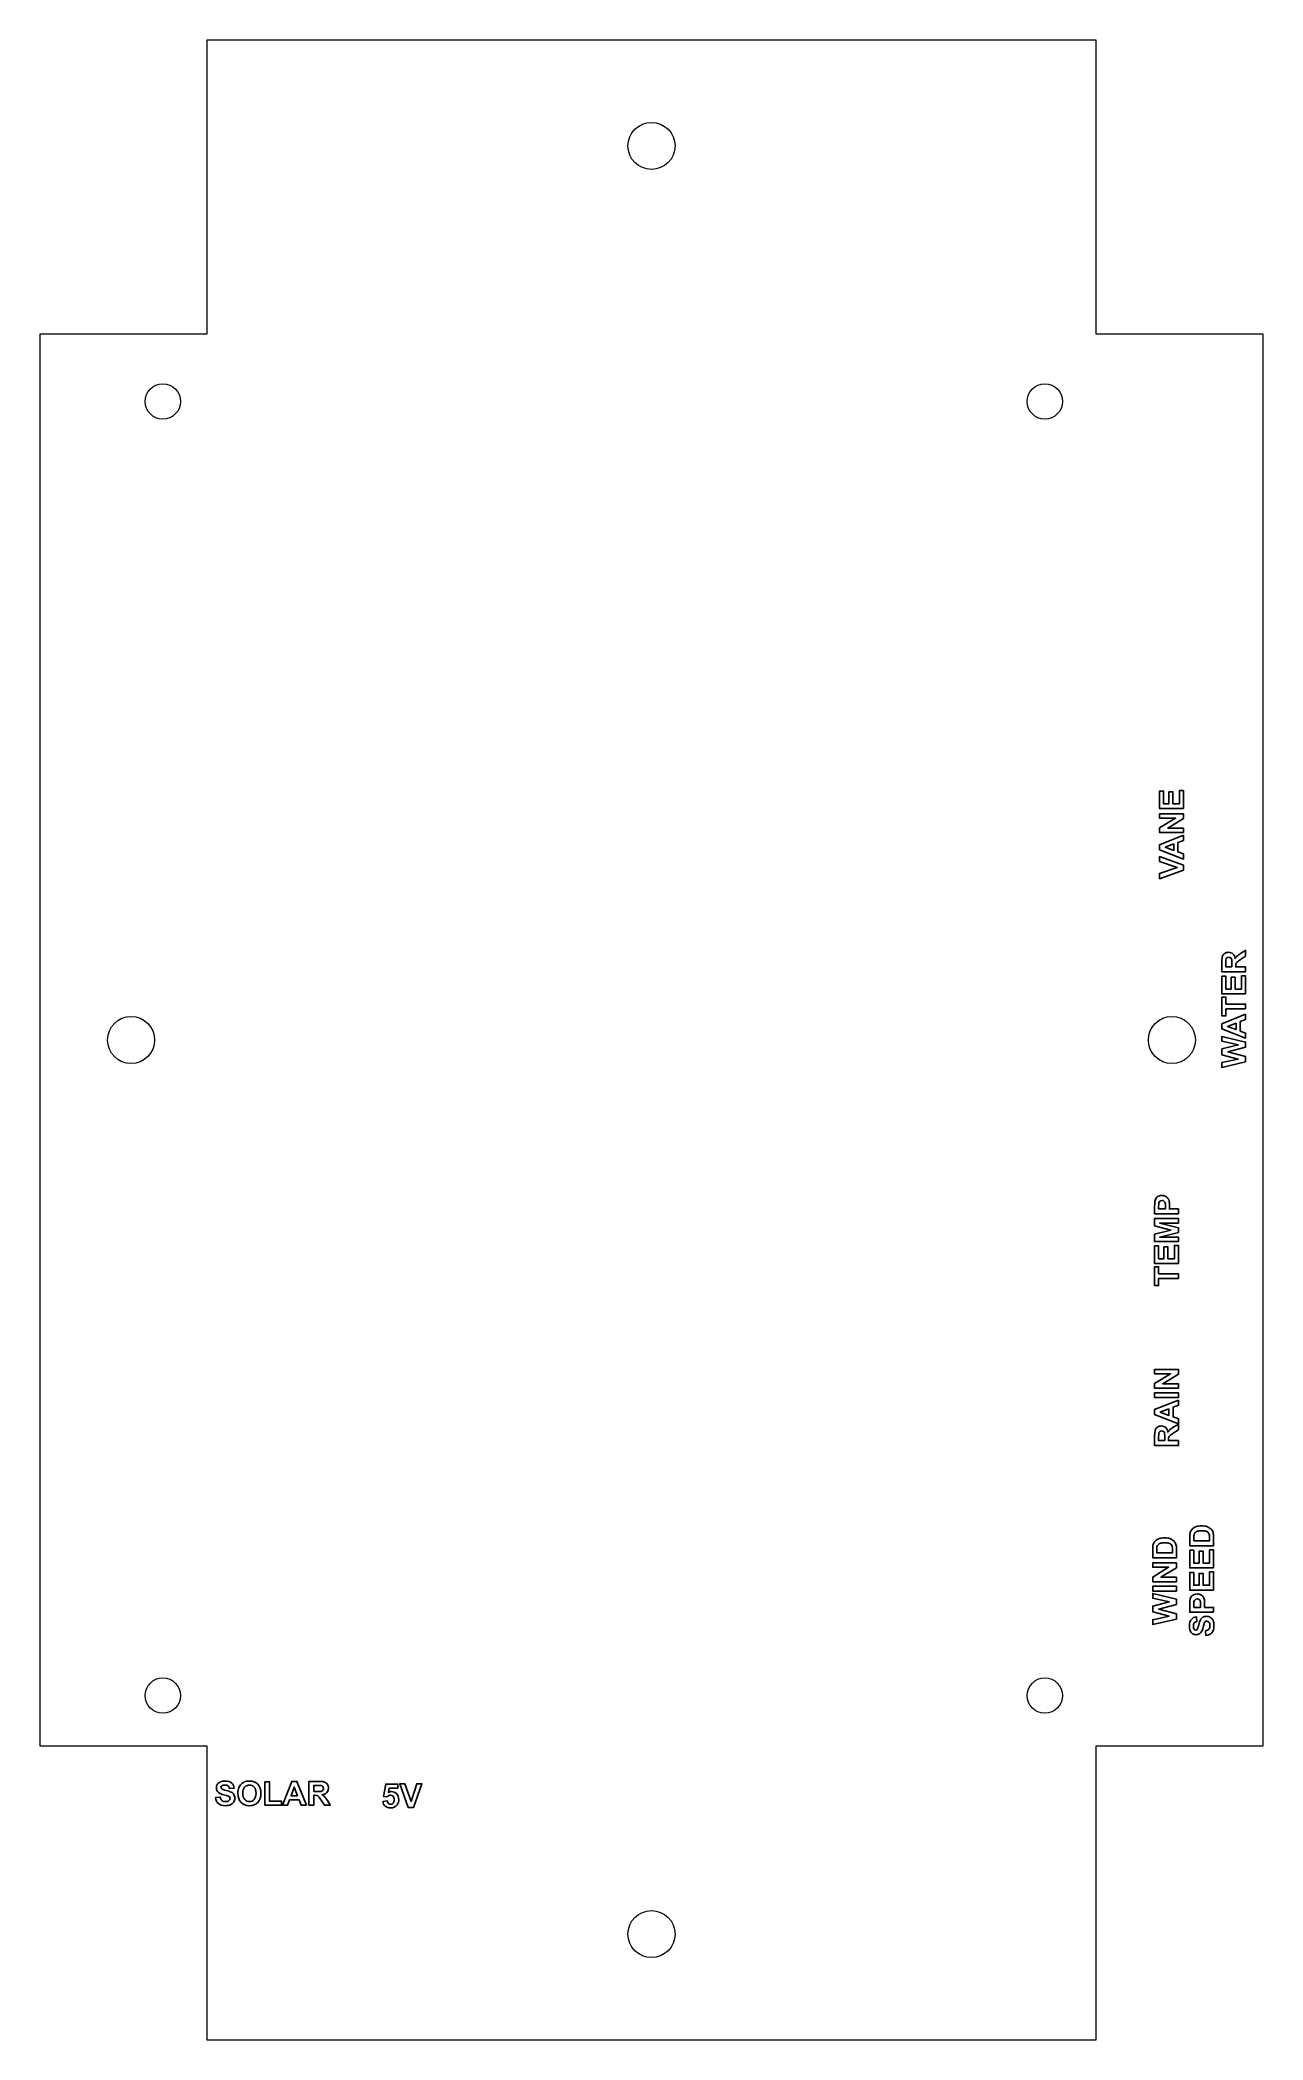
# Model space of a CAD drawing. Header units: millimetres. Extents: x -69 to 35, y -65 to 105.
import ezdxf

# ---------------------------------------------------------------- set-up
doc = ezdxf.new("R2010")
doc.units = ezdxf.units.MM
doc.header["$MEASUREMENT"] = 0
doc.layers.add('Layer 1', color=7, linetype='Continuous')

msp = doc.modelspace()

# ---------------------------------------------------------------- linework, layer by layer
at = {"layer": 'Layer 1', "color": 250, "lineweight": 20}
for centre, major_axis in [((-17.438, 96.4983), (0, 2)), ((-58.992, 74.7734), (0, 1.5)), ((16.0081, 74.7734), (0, 1.5)), ((-61.6881, 20.4983), (0, 2)), ((26.8119, 20.4983), (0, 2)), ((-58.992, -35.2268), (0, 1.5)), ((16.0081, -35.2268), (0, 1.5)), ((-17.438, -55.5017), (0, 2))]:
    msp.add_ellipse(centre, major_axis=major_axis, ratio=1, dxfattribs=at)
msp.add_open_spline([(20.3802, 80.4983), (20.3802, 80.4983), (34.562, 80.4983), (34.562, 80.4983), (34.562, 80.4983), (34.562, 80.4983), (34.562, -39.5017), (34.562, -39.5017), (34.562, -39.5017), (34.562, -39.5017), (20.3802, -39.5017), (20.3802, -39.5017), (20.3802, -39.5017), (20.3802, -39.5017), (20.3802, -64.5017), (20.3802, -64.5017), (20.3802, -64.5017), (20.3802, -64.5017), (-55.2562, -64.5017), (-55.2562, -64.5017), (-55.2562, -64.5017), (-55.2562, -64.5017), (-55.2562, -39.5017), (-55.2562, -39.5017), (-55.2562, -39.5017), (-55.2562, -39.5017), (-69.438, -39.5017), (-69.438, -39.5017), (-69.438, -39.5017), (-69.438, -39.5017), (-69.438, 80.4983), (-69.438, 80.4983), (-69.438, 80.4983), (-69.438, 80.4983), (-55.2562, 80.4983), (-55.2562, 80.4983), (-55.2562, 80.4983), (-55.2562, 80.4983), (-55.2562, 105.4983), (-55.2562, 105.4983), (-55.2562, 105.4983), (-55.2562, 105.4983), (20.3802, 105.4983), (20.3802, 105.4983), (20.3802, 105.4983), (20.3802, 105.4983), (20.3802, 80.4983), (20.3802, 80.4983)], degree=3, knots=[0, 0, 0, 0, 0.07692308, 0.07692308, 0.07692308, 0.07692308, 0.15384615, 0.15384615, 0.15384615, 0.15384615, 0.23076923, 0.23076923, 0.23076923, 0.23076923, 0.30769231, 0.30769231, 0.30769231, 0.30769231, 0.38461538, 0.38461538, 0.38461538, 0.38461538, 0.46153846, 0.46153846, 0.46153846, 0.46153846, 0.53846154, 0.53846154, 0.53846154, 0.53846154, 0.61538462, 0.61538462, 0.61538462, 0.61538462, 0.69230769, 0.69230769, 0.69230769, 0.69230769, 0.76923077, 0.76923077, 0.76923077, 0.76923077, 0.84615385, 0.84615385, 0.84615385, 0.84615385, 1, 1, 1, 1], dxfattribs=at)
at = {"layer": 'Layer 1', "color": 250}
for points, knots in [([(27.7912, 40.1642), (27.7912, 40.1642), (25.7705, 40.1642), (25.7705, 40.1642), (25.7705, 40.1642), (25.7705, 40.1642), (25.7705, 41.66), (25.7705, 41.66), (25.7705, 41.66), (25.7705, 41.66), (26.112, 41.66), (26.112, 41.66), (26.112, 41.66), (26.112, 41.66), (26.112, 40.5734), (26.112, 40.5734), (26.112, 40.5734), (26.112, 40.5734), (26.5607, 40.5734), (26.5607, 40.5734), (26.5607, 40.5734), (26.5607, 40.5734), (26.5607, 41.5838), (26.5607, 41.5838), (26.5607, 41.5838), (26.5607, 41.5838), (26.9022, 41.5838), (26.9022, 41.5838), (26.9022, 41.5838), (26.9022, 41.5838), (26.9022, 40.5734), (26.9022, 40.5734), (26.9022, 40.5734), (26.9022, 40.5734), (27.4497, 40.5734), (27.4497, 40.5734), (27.4497, 40.5734), (27.4497, 40.5734), (27.4497, 41.6995), (27.4497, 41.6995), (27.4497, 41.6995), (27.4497, 41.6995), (27.7912, 41.6995), (27.7912, 41.6995), (27.7912, 41.6995), (27.7912, 41.6995), (27.7912, 40.1642), (27.7912, 40.1642)], [0, 0, 0, 0, 0.07692308, 0.07692308, 0.07692308, 0.07692308, 0.15384615, 0.15384615, 0.15384615, 0.15384615, 0.23076923, 0.23076923, 0.23076923, 0.23076923, 0.30769231, 0.30769231, 0.30769231, 0.30769231, 0.38461538, 0.38461538, 0.38461538, 0.38461538, 0.46153846, 0.46153846, 0.46153846, 0.46153846, 0.53846154, 0.53846154, 0.53846154, 0.53846154, 0.61538462, 0.61538462, 0.61538462, 0.61538462, 0.69230769, 0.69230769, 0.69230769, 0.69230769, 0.76923077, 0.76923077, 0.76923077, 0.76923077, 0.84615385, 0.84615385, 0.84615385, 0.84615385, 1, 1, 1, 1]), ([(27.7912, 38.1261), (27.7912, 38.1261), (25.7705, 38.1261), (25.7705, 38.1261), (25.7705, 38.1261), (25.7705, 38.1261), (25.7705, 38.5222), (25.7705, 38.5222), (25.7705, 38.5222), (25.7705, 38.5222), (27.1247, 39.3538), (27.1247, 39.3538), (27.1247, 39.3538), (27.1247, 39.3538), (25.7705, 39.3538), (25.7705, 39.3538), (25.7705, 39.3538), (25.7705, 39.3538), (25.7705, 39.732), (25.7705, 39.732), (25.7705, 39.732), (25.7705, 39.732), (27.7912, 39.732), (27.7912, 39.732), (27.7912, 39.732), (27.7912, 39.732), (27.7912, 39.3232), (27.7912, 39.3232), (27.7912, 39.3232), (27.7912, 39.3232), (26.4629, 38.5043), (26.4629, 38.5043), (26.4629, 38.5043), (26.4629, 38.5043), (27.7912, 38.5043), (27.7912, 38.5043), (27.7912, 38.5043), (27.7912, 38.5043), (27.7912, 38.1261), (27.7912, 38.1261)], [0, 0, 0, 0, 0.09090909, 0.09090909, 0.09090909, 0.09090909, 0.18181818, 0.18181818, 0.18181818, 0.18181818, 0.27272727, 0.27272727, 0.27272727, 0.27272727, 0.36363636, 0.36363636, 0.36363636, 0.36363636, 0.45454545, 0.45454545, 0.45454545, 0.45454545, 0.54545455, 0.54545455, 0.54545455, 0.54545455, 0.63636364, 0.63636364, 0.63636364, 0.63636364, 0.72727273, 0.72727273, 0.72727273, 0.72727273, 0.81818182, 0.81818182, 0.81818182, 0.81818182, 1, 1, 1, 1]), ([(27.7912, 37.9083), (27.7912, 37.9083), (27.7912, 37.4676), (27.7912, 37.4676), (27.7912, 37.4676), (27.7912, 37.4676), (27.3312, 37.2931), (27.3312, 37.2931), (27.3312, 37.2931), (27.3312, 37.2931), (27.3312, 36.4827), (27.3312, 36.4827), (27.3312, 36.4827), (27.3312, 36.4827), (27.7912, 36.3147), (27.7912, 36.3147), (27.7912, 36.3147), (27.7912, 36.3147), (27.7912, 35.882), (27.7912, 35.882), (27.7912, 35.882), (27.7912, 35.882), (25.7705, 36.6666), (25.7705, 36.6666), (25.7705, 36.6666), (25.7705, 36.6666), (25.7705, 37.0988), (25.7705, 37.0988), (25.7705, 37.0988), (25.7705, 37.0988), (27.7912, 37.9083), (27.7912, 37.9083)], [0, 0, 0, 0, 0.11111111, 0.11111111, 0.11111111, 0.11111111, 0.22222222, 0.22222222, 0.22222222, 0.22222222, 0.33333333, 0.33333333, 0.33333333, 0.33333333, 0.44444444, 0.44444444, 0.44444444, 0.44444444, 0.55555556, 0.55555556, 0.55555556, 0.55555556, 0.66666667, 0.66666667, 0.66666667, 0.66666667, 0.77777778, 0.77777778, 0.77777778, 0.77777778, 1, 1, 1, 1]), ([(27.7912, 34.9319), (27.7912, 34.9319), (25.7705, 34.2089), (25.7705, 34.2089), (25.7705, 34.2089), (25.7705, 34.2089), (25.7705, 34.651), (25.7705, 34.651), (25.7705, 34.651), (25.7705, 34.651), (27.2663, 35.1642), (27.2663, 35.1642), (27.2663, 35.1642), (27.2663, 35.1642), (25.7705, 35.6567), (25.7705, 35.6567), (25.7705, 35.6567), (25.7705, 35.6567), (25.7705, 36.0913), (25.7705, 36.0913), (25.7705, 36.0913), (25.7705, 36.0913), (27.7912, 35.3726), (27.7912, 35.3726), (27.7912, 35.3726), (27.7912, 35.3726), (27.7912, 34.9319), (27.7912, 34.9319)], [0, 0, 0, 0, 0.125, 0.125, 0.125, 0.125, 0.25, 0.25, 0.25, 0.25, 0.375, 0.375, 0.375, 0.375, 0.5, 0.5, 0.5, 0.5, 0.625, 0.625, 0.625, 0.625, 0.75, 0.75, 0.75, 0.75, 1, 1, 1, 1]), ([(26.9897, 37.1605), (26.9897, 37.1605), (26.2418, 36.8796), (26.2418, 36.8796), (26.2418, 36.8796), (26.2418, 36.8796), (26.9897, 36.6068), (26.9897, 36.6068), (26.9897, 36.6068), (26.9897, 36.6068), (26.9897, 37.1605), (26.9897, 37.1605)], [0, 0, 0, 0, 0.25, 0.25, 0.25, 0.25, 0.5, 0.5, 0.5, 0.5, 1, 1, 1, 1]), ([(33.0828, 26.2991), (33.0828, 26.2991), (31.0621, 26.2991), (31.0621, 26.2991), (31.0621, 26.2991), (31.0621, 26.2991), (31.0621, 27.1585), (31.0621, 27.1585), (31.0621, 27.1585), (31.0621, 27.3744), (31.0804, 27.5315), (31.1167, 27.6293), (31.1167, 27.6293), (31.1529, 27.7276), (31.2173, 27.8057), (31.31, 27.8645), (31.31, 27.8645), (31.4031, 27.9233), (31.509, 27.9529), (31.6284, 27.9529), (31.6284, 27.9529), (31.7804, 27.9529), (31.9055, 27.9087), (32.0042, 27.8198), (32.0042, 27.8198), (32.103, 27.7309), (32.1651, 27.5983), (32.191, 27.4214), (32.191, 27.4214), (32.2423, 27.5094), (32.2987, 27.5818), (32.3603, 27.6387), (32.3603, 27.6387), (32.4219, 27.6961), (32.5315, 27.7732), (32.6886, 27.8701), (32.6886, 27.8701), (32.6886, 27.8701), (33.0828, 28.1166), (33.0828, 28.1166), (33.0828, 28.1166), (33.0828, 28.1166), (33.0828, 27.6288), (33.0828, 27.6288), (33.0828, 27.6288), (33.0828, 27.6288), (32.6416, 27.3363), (32.6416, 27.3363), (32.6416, 27.3363), (32.485, 27.2314), (32.3862, 27.1594), (32.3457, 27.1204), (32.3457, 27.1204), (32.3048, 27.0818), (32.2766, 27.0409), (32.2615, 26.9976), (32.2615, 26.9976), (32.2465, 26.9539), (32.239, 26.8852), (32.239, 26.7911), (32.239, 26.7911), (32.239, 26.7911), (32.239, 26.7083), (32.239, 26.7083), (32.239, 26.7083), (32.239, 26.7083), (33.0828, 26.7083), (33.0828, 26.7083), (33.0828, 26.7083), (33.0828, 26.7083), (33.0828, 26.2991), (33.0828, 26.2991)], [0, 0, 0, 0, 0.05263158, 0.05263158, 0.05263158, 0.05263158, 0.10526316, 0.10526316, 0.10526316, 0.10526316, 0.15789474, 0.15789474, 0.15789474, 0.15789474, 0.21052632, 0.21052632, 0.21052632, 0.21052632, 0.26315789, 0.26315789, 0.26315789, 0.26315789, 0.31578947, 0.31578947, 0.31578947, 0.31578947, 0.36842105, 0.36842105, 0.36842105, 0.36842105, 0.42105263, 0.42105263, 0.42105263, 0.42105263, 0.47368421, 0.47368421, 0.47368421, 0.47368421, 0.52631579, 0.52631579, 0.52631579, 0.52631579, 0.57894737, 0.57894737, 0.57894737, 0.57894737, 0.63157895, 0.63157895, 0.63157895, 0.63157895, 0.68421053, 0.68421053, 0.68421053, 0.68421053, 0.73684211, 0.73684211, 0.73684211, 0.73684211, 0.78947368, 0.78947368, 0.78947368, 0.78947368, 0.84210526, 0.84210526, 0.84210526, 0.84210526, 0.89473684, 0.89473684, 0.89473684, 0.89473684, 1, 1, 1, 1]), ([(31.9172, 26.7083), (31.9172, 26.7083), (31.9172, 27.0103), (31.9172, 27.0103), (31.9172, 27.0103), (31.9172, 27.206), (31.9088, 27.3278), (31.8923, 27.3767), (31.8923, 27.3767), (31.8758, 27.4252), (31.8471, 27.4637), (31.8067, 27.491), (31.8067, 27.491), (31.7662, 27.5188), (31.7154, 27.5324), (31.6548, 27.5324), (31.6548, 27.5324), (31.5866, 27.5324), (31.532, 27.5141), (31.4897, 27.4779), (31.4897, 27.4779), (31.4478, 27.4416), (31.4215, 27.3904), (31.4106, 27.3245), (31.4106, 27.3245), (31.4059, 27.2911), (31.4036, 27.1919), (31.4036, 27.0268), (31.4036, 27.0268), (31.4036, 27.0268), (31.4036, 26.7083), (31.4036, 26.7083), (31.4036, 26.7083), (31.4036, 26.7083), (31.9172, 26.7083), (31.9172, 26.7083)], [0, 0, 0, 0, 0.1, 0.1, 0.1, 0.1, 0.2, 0.2, 0.2, 0.2, 0.3, 0.3, 0.3, 0.3, 0.4, 0.4, 0.4, 0.4, 0.5, 0.5, 0.5, 0.5, 0.6, 0.6, 0.6, 0.6, 0.7, 0.7, 0.7, 0.7, 0.8, 0.8, 0.8, 0.8, 1, 1, 1, 1]), ([(33.0828, 24.4167), (33.0828, 24.4167), (31.0621, 24.4167), (31.0621, 24.4167), (31.0621, 24.4167), (31.0621, 24.4167), (31.0621, 25.9125), (31.0621, 25.9125), (31.0621, 25.9125), (31.0621, 25.9125), (31.4036, 25.9125), (31.4036, 25.9125), (31.4036, 25.9125), (31.4036, 25.9125), (31.4036, 24.8259), (31.4036, 24.8259), (31.4036, 24.8259), (31.4036, 24.8259), (31.8523, 24.8259), (31.8523, 24.8259), (31.8523, 24.8259), (31.8523, 24.8259), (31.8523, 25.8363), (31.8523, 25.8363), (31.8523, 25.8363), (31.8523, 25.8363), (32.1938, 25.8363), (32.1938, 25.8363), (32.1938, 25.8363), (32.1938, 25.8363), (32.1938, 24.8259), (32.1938, 24.8259), (32.1938, 24.8259), (32.1938, 24.8259), (32.7413, 24.8259), (32.7413, 24.8259), (32.7413, 24.8259), (32.7413, 24.8259), (32.7413, 25.952), (32.7413, 25.952), (32.7413, 25.952), (32.7413, 25.952), (33.0828, 25.952), (33.0828, 25.952), (33.0828, 25.952), (33.0828, 25.952), (33.0828, 24.4167), (33.0828, 24.4167)], [0, 0, 0, 0, 0.07692308, 0.07692308, 0.07692308, 0.07692308, 0.15384615, 0.15384615, 0.15384615, 0.15384615, 0.23076923, 0.23076923, 0.23076923, 0.23076923, 0.30769231, 0.30769231, 0.30769231, 0.30769231, 0.38461538, 0.38461538, 0.38461538, 0.38461538, 0.46153846, 0.46153846, 0.46153846, 0.46153846, 0.53846154, 0.53846154, 0.53846154, 0.53846154, 0.61538462, 0.61538462, 0.61538462, 0.61538462, 0.69230769, 0.69230769, 0.69230769, 0.69230769, 0.76923077, 0.76923077, 0.76923077, 0.76923077, 0.84615385, 0.84615385, 0.84615385, 0.84615385, 1, 1, 1, 1]), ([(33.0828, 23.1472), (33.0828, 23.1472), (31.4036, 23.1472), (31.4036, 23.1472), (31.4036, 23.1472), (31.4036, 23.1472), (31.4036, 22.5489), (31.4036, 22.5489), (31.4036, 22.5489), (31.4036, 22.5489), (31.0621, 22.5489), (31.0621, 22.5489), (31.0621, 22.5489), (31.0621, 22.5489), (31.0621, 24.1519), (31.0621, 24.1519), (31.0621, 24.1519), (31.0621, 24.1519), (31.4036, 24.1519), (31.4036, 24.1519), (31.4036, 24.1519), (31.4036, 24.1519), (31.4036, 23.5564), (31.4036, 23.5564), (31.4036, 23.5564), (31.4036, 23.5564), (33.0828, 23.5564), (33.0828, 23.5564), (33.0828, 23.5564), (33.0828, 23.5564), (33.0828, 23.1472), (33.0828, 23.1472)], [0, 0, 0, 0, 0.11111111, 0.11111111, 0.11111111, 0.11111111, 0.22222222, 0.22222222, 0.22222222, 0.22222222, 0.33333333, 0.33333333, 0.33333333, 0.33333333, 0.44444444, 0.44444444, 0.44444444, 0.44444444, 0.55555556, 0.55555556, 0.55555556, 0.55555556, 0.66666667, 0.66666667, 0.66666667, 0.66666667, 0.77777778, 0.77777778, 0.77777778, 0.77777778, 1, 1, 1, 1]), ([(33.0828, 22.6843), (33.0828, 22.6843), (33.0828, 22.2436), (33.0828, 22.2436), (33.0828, 22.2436), (33.0828, 22.2436), (32.6228, 22.0691), (32.6228, 22.0691), (32.6228, 22.0691), (32.6228, 22.0691), (32.6228, 21.2587), (32.6228, 21.2587), (32.6228, 21.2587), (32.6228, 21.2587), (33.0828, 21.0907), (33.0828, 21.0907), (33.0828, 21.0907), (33.0828, 21.0907), (33.0828, 20.658), (33.0828, 20.658), (33.0828, 20.658), (33.0828, 20.658), (31.0621, 21.4426), (31.0621, 21.4426), (31.0621, 21.4426), (31.0621, 21.4426), (31.0621, 21.8748), (31.0621, 21.8748), (31.0621, 21.8748), (31.0621, 21.8748), (33.0828, 22.6843), (33.0828, 22.6843)], [0, 0, 0, 0, 0.11111111, 0.11111111, 0.11111111, 0.11111111, 0.22222222, 0.22222222, 0.22222222, 0.22222222, 0.33333333, 0.33333333, 0.33333333, 0.33333333, 0.44444444, 0.44444444, 0.44444444, 0.44444444, 0.55555556, 0.55555556, 0.55555556, 0.55555556, 0.66666667, 0.66666667, 0.66666667, 0.66666667, 0.77777778, 0.77777778, 0.77777778, 0.77777778, 1, 1, 1, 1]), ([(33.0828, 18.6335), (33.0828, 18.6335), (31.0621, 18.1585), (31.0621, 18.1585), (31.0621, 18.1585), (31.0621, 18.1585), (31.0621, 18.579), (31.0621, 18.579), (31.0621, 18.579), (31.0621, 18.579), (32.4502, 18.8795), (32.4502, 18.8795), (32.4502, 18.8795), (32.4502, 18.8795), (31.0621, 19.2483), (31.0621, 19.2483), (31.0621, 19.2483), (31.0621, 19.2483), (31.0621, 19.7347), (31.0621, 19.7347), (31.0621, 19.7347), (31.0621, 19.7347), (32.4737, 20.0874), (32.4737, 20.0874), (32.4737, 20.0874), (32.4737, 20.0874), (31.0621, 20.3951), (31.0621, 20.3951), (31.0621, 20.3951), (31.0621, 20.3951), (31.0621, 20.8057), (31.0621, 20.8057), (31.0621, 20.8057), (31.0621, 20.8057), (33.0828, 20.3189), (33.0828, 20.3189), (33.0828, 20.3189), (33.0828, 20.3189), (33.0828, 19.8819), (33.0828, 19.8819), (33.0828, 19.8819), (33.0828, 19.8819), (31.572, 19.4835), (31.572, 19.4835), (31.572, 19.4835), (31.572, 19.4835), (33.0828, 19.0823), (33.0828, 19.0823), (33.0828, 19.0823), (33.0828, 19.0823), (33.0828, 18.6335), (33.0828, 18.6335)], [0, 0, 0, 0, 0.07142857, 0.07142857, 0.07142857, 0.07142857, 0.14285714, 0.14285714, 0.14285714, 0.14285714, 0.21428571, 0.21428571, 0.21428571, 0.21428571, 0.28571429, 0.28571429, 0.28571429, 0.28571429, 0.35714286, 0.35714286, 0.35714286, 0.35714286, 0.42857143, 0.42857143, 0.42857143, 0.42857143, 0.5, 0.5, 0.5, 0.5, 0.57142857, 0.57142857, 0.57142857, 0.57142857, 0.64285714, 0.64285714, 0.64285714, 0.64285714, 0.71428571, 0.71428571, 0.71428571, 0.71428571, 0.78571429, 0.78571429, 0.78571429, 0.78571429, 0.85714286, 0.85714286, 0.85714286, 0.85714286, 1, 1, 1, 1]), ([(32.2813, 21.9365), (32.2813, 21.9365), (31.5334, 21.6556), (31.5334, 21.6556), (31.5334, 21.6556), (31.5334, 21.6556), (32.2813, 21.3828), (32.2813, 21.3828), (32.2813, 21.3828), (32.2813, 21.3828), (32.2813, 21.9365), (32.2813, 21.9365)], [0, 0, 0, 0, 0.25, 0.25, 0.25, 0.25, 0.5, 0.5, 0.5, 0.5, 1, 1, 1, 1]), ([(27.3678, 5.7297), (27.3678, 5.7297), (25.3471, 5.7297), (25.3471, 5.7297), (25.3471, 5.7297), (25.3471, 5.7297), (25.3471, 6.384), (25.3471, 6.384), (25.3471, 6.384), (25.3471, 6.6319), (25.3575, 6.7932), (25.3772, 6.8685), (25.3772, 6.8685), (25.4078, 6.9842), (25.4736, 7.0811), (25.5752, 7.1592), (25.5752, 7.1592), (25.6768, 7.2372), (25.8081, 7.2763), (25.9689, 7.2763), (25.9689, 7.2763), (26.0931, 7.2763), (26.1971, 7.2537), (26.2817, 7.209), (26.2817, 7.209), (26.3664, 7.1639), (26.4327, 7.107), (26.4812, 7.0378), (26.4812, 7.0378), (26.5291, 6.9687), (26.5611, 6.8981), (26.5766, 6.8266), (26.5766, 6.8266), (26.5959, 6.7292), (26.6058, 6.5886), (26.6058, 6.4042), (26.6058, 6.4042), (26.6058, 6.4042), (26.6058, 6.1389), (26.6058, 6.1389), (26.6058, 6.1389), (26.6058, 6.1389), (27.3678, 6.1389), (27.3678, 6.1389), (27.3678, 6.1389), (27.3678, 6.1389), (27.3678, 5.7297), (27.3678, 5.7297)], [0, 0, 0, 0, 0.07692308, 0.07692308, 0.07692308, 0.07692308, 0.15384615, 0.15384615, 0.15384615, 0.15384615, 0.23076923, 0.23076923, 0.23076923, 0.23076923, 0.30769231, 0.30769231, 0.30769231, 0.30769231, 0.38461538, 0.38461538, 0.38461538, 0.38461538, 0.46153846, 0.46153846, 0.46153846, 0.46153846, 0.53846154, 0.53846154, 0.53846154, 0.53846154, 0.61538462, 0.61538462, 0.61538462, 0.61538462, 0.69230769, 0.69230769, 0.69230769, 0.69230769, 0.76923077, 0.76923077, 0.76923077, 0.76923077, 0.84615385, 0.84615385, 0.84615385, 0.84615385, 1, 1, 1, 1]), ([(25.6886, 6.1389), (25.6886, 6.1389), (26.2643, 6.1389), (26.2643, 6.1389), (26.2643, 6.1389), (26.2643, 6.1389), (26.2643, 6.3614), (26.2643, 6.3614), (26.2643, 6.3614), (26.2643, 6.5218), (26.2535, 6.6286), (26.2323, 6.6827), (26.2323, 6.6827), (26.2112, 6.7368), (26.1782, 6.7791), (26.1326, 6.8097), (26.1326, 6.8097), (26.0875, 6.8403), (26.0353, 6.8558), (25.975, 6.8558), (25.975, 6.8558), (25.9012, 6.8558), (25.8405, 6.8341), (25.7925, 6.7913), (25.7925, 6.7913), (25.7446, 6.7481), (25.7145, 6.694), (25.7022, 6.6277), (25.7022, 6.6277), (25.6933, 6.5792), (25.6886, 6.4818), (25.6886, 6.3351), (25.6886, 6.3351), (25.6886, 6.3351), (25.6886, 6.1389), (25.6886, 6.1389)], [0, 0, 0, 0, 0.1, 0.1, 0.1, 0.1, 0.2, 0.2, 0.2, 0.2, 0.3, 0.3, 0.3, 0.3, 0.4, 0.4, 0.4, 0.4, 0.5, 0.5, 0.5, 0.5, 0.6, 0.6, 0.6, 0.6, 0.7, 0.7, 0.7, 0.7, 0.8, 0.8, 0.8, 0.8, 1, 1, 1, 1]), ([(27.3678, 3.3732), (27.3678, 3.3732), (25.3471, 3.3732), (25.3471, 3.3732), (25.3471, 3.3732), (25.3471, 3.3732), (25.3471, 3.9861), (25.3471, 3.9861), (25.3471, 3.9861), (25.3471, 3.9861), (26.7253, 4.3482), (26.7253, 4.3482), (26.7253, 4.3482), (26.7253, 4.3482), (25.3471, 4.7062), (25.3471, 4.7062), (25.3471, 4.7062), (25.3471, 4.7062), (25.3471, 5.3205), (25.3471, 5.3205), (25.3471, 5.3205), (25.3471, 5.3205), (27.3678, 5.3205), (27.3678, 5.3205), (27.3678, 5.3205), (27.3678, 5.3205), (27.3678, 4.9423), (27.3678, 4.9423), (27.3678, 4.9423), (27.3678, 4.9423), (25.777, 4.9409), (25.777, 4.9409), (25.777, 4.9409), (25.777, 4.9409), (27.3678, 4.5425), (27.3678, 4.5425), (27.3678, 4.5425), (27.3678, 4.5425), (27.3678, 4.1493), (27.3678, 4.1493), (27.3678, 4.1493), (27.3678, 4.1493), (25.777, 3.7528), (25.777, 3.7528), (25.777, 3.7528), (25.777, 3.7528), (27.3678, 3.7514), (27.3678, 3.7514), (27.3678, 3.7514), (27.3678, 3.7514), (27.3678, 3.3732), (27.3678, 3.3732)], [0, 0, 0, 0, 0.07142857, 0.07142857, 0.07142857, 0.07142857, 0.14285714, 0.14285714, 0.14285714, 0.14285714, 0.21428571, 0.21428571, 0.21428571, 0.21428571, 0.28571429, 0.28571429, 0.28571429, 0.28571429, 0.35714286, 0.35714286, 0.35714286, 0.35714286, 0.42857143, 0.42857143, 0.42857143, 0.42857143, 0.5, 0.5, 0.5, 0.5, 0.57142857, 0.57142857, 0.57142857, 0.57142857, 0.64285714, 0.64285714, 0.64285714, 0.64285714, 0.71428571, 0.71428571, 0.71428571, 0.71428571, 0.78571429, 0.78571429, 0.78571429, 0.78571429, 0.85714286, 0.85714286, 0.85714286, 0.85714286, 1, 1, 1, 1]), ([(27.3678, 1.4964), (27.3678, 1.4964), (25.3471, 1.4964), (25.3471, 1.4964), (25.3471, 1.4964), (25.3471, 1.4964), (25.3471, 2.9922), (25.3471, 2.9922), (25.3471, 2.9922), (25.3471, 2.9922), (25.6886, 2.9922), (25.6886, 2.9922), (25.6886, 2.9922), (25.6886, 2.9922), (25.6886, 1.9056), (25.6886, 1.9056), (25.6886, 1.9056), (25.6886, 1.9056), (26.1373, 1.9056), (26.1373, 1.9056), (26.1373, 1.9056), (26.1373, 1.9056), (26.1373, 2.916), (26.1373, 2.916), (26.1373, 2.916), (26.1373, 2.916), (26.4788, 2.916), (26.4788, 2.916), (26.4788, 2.916), (26.4788, 2.916), (26.4788, 1.9056), (26.4788, 1.9056), (26.4788, 1.9056), (26.4788, 1.9056), (27.0263, 1.9056), (27.0263, 1.9056), (27.0263, 1.9056), (27.0263, 1.9056), (27.0263, 3.0317), (27.0263, 3.0317), (27.0263, 3.0317), (27.0263, 3.0317), (27.3678, 3.0317), (27.3678, 3.0317), (27.3678, 3.0317), (27.3678, 3.0317), (27.3678, 1.4964), (27.3678, 1.4964)], [0, 0, 0, 0, 0.07692308, 0.07692308, 0.07692308, 0.07692308, 0.15384615, 0.15384615, 0.15384615, 0.15384615, 0.23076923, 0.23076923, 0.23076923, 0.23076923, 0.30769231, 0.30769231, 0.30769231, 0.30769231, 0.38461538, 0.38461538, 0.38461538, 0.38461538, 0.46153846, 0.46153846, 0.46153846, 0.46153846, 0.53846154, 0.53846154, 0.53846154, 0.53846154, 0.61538462, 0.61538462, 0.61538462, 0.61538462, 0.69230769, 0.69230769, 0.69230769, 0.69230769, 0.76923077, 0.76923077, 0.76923077, 0.76923077, 0.84615385, 0.84615385, 0.84615385, 0.84615385, 1, 1, 1, 1]), ([(27.3678, 0.2269), (27.3678, 0.2269), (25.6886, 0.2269), (25.6886, 0.2269), (25.6886, 0.2269), (25.6886, 0.2269), (25.6886, -0.3714), (25.6886, -0.3714), (25.6886, -0.3714), (25.6886, -0.3714), (25.3471, -0.3714), (25.3471, -0.3714), (25.3471, -0.3714), (25.3471, -0.3714), (25.3471, 1.2316), (25.3471, 1.2316), (25.3471, 1.2316), (25.3471, 1.2316), (25.6886, 1.2316), (25.6886, 1.2316), (25.6886, 1.2316), (25.6886, 1.2316), (25.6886, 0.6361), (25.6886, 0.6361), (25.6886, 0.6361), (25.6886, 0.6361), (27.3678, 0.6361), (27.3678, 0.6361), (27.3678, 0.6361), (27.3678, 0.6361), (27.3678, 0.2269), (27.3678, 0.2269)], [0, 0, 0, 0, 0.11111111, 0.11111111, 0.11111111, 0.11111111, 0.22222222, 0.22222222, 0.22222222, 0.22222222, 0.33333333, 0.33333333, 0.33333333, 0.33333333, 0.44444444, 0.44444444, 0.44444444, 0.44444444, 0.55555556, 0.55555556, 0.55555556, 0.55555556, 0.66666667, 0.66666667, 0.66666667, 0.66666667, 0.77777778, 0.77777778, 0.77777778, 0.77777778, 1, 1, 1, 1]), ([(27.3678, -9.1019), (27.3678, -9.1019), (25.3471, -9.1019), (25.3471, -9.1019), (25.3471, -9.1019), (25.3471, -9.1019), (25.3471, -8.7058), (25.3471, -8.7058), (25.3471, -8.7058), (25.3471, -8.7058), (26.7013, -7.8742), (26.7013, -7.8742), (26.7013, -7.8742), (26.7013, -7.8742), (25.3471, -7.8742), (25.3471, -7.8742), (25.3471, -7.8742), (25.3471, -7.8742), (25.3471, -7.496), (25.3471, -7.496), (25.3471, -7.496), (25.3471, -7.496), (27.3678, -7.496), (27.3678, -7.496), (27.3678, -7.496), (27.3678, -7.496), (27.3678, -7.9048), (27.3678, -7.9048), (27.3678, -7.9048), (27.3678, -7.9048), (26.0395, -8.7237), (26.0395, -8.7237), (26.0395, -8.7237), (26.0395, -8.7237), (27.3678, -8.7237), (27.3678, -8.7237), (27.3678, -8.7237), (27.3678, -8.7237), (27.3678, -9.1019), (27.3678, -9.1019)], [0, 0, 0, 0, 0.09090909, 0.09090909, 0.09090909, 0.09090909, 0.18181818, 0.18181818, 0.18181818, 0.18181818, 0.27272727, 0.27272727, 0.27272727, 0.27272727, 0.36363636, 0.36363636, 0.36363636, 0.36363636, 0.45454545, 0.45454545, 0.45454545, 0.45454545, 0.54545455, 0.54545455, 0.54545455, 0.54545455, 0.63636364, 0.63636364, 0.63636364, 0.63636364, 0.72727273, 0.72727273, 0.72727273, 0.72727273, 0.81818182, 0.81818182, 0.81818182, 0.81818182, 1, 1, 1, 1]), ([(27.3678, -9.9001), (27.3678, -9.9001), (25.3471, -9.9001), (25.3471, -9.9001), (25.3471, -9.9001), (25.3471, -9.9001), (25.3471, -9.4909), (25.3471, -9.4909), (25.3471, -9.4909), (25.3471, -9.4909), (27.3678, -9.4909), (27.3678, -9.4909), (27.3678, -9.4909), (27.3678, -9.4909), (27.3678, -9.9001), (27.3678, -9.9001)], [0, 0, 0, 0, 0.2, 0.2, 0.2, 0.2, 0.4, 0.4, 0.4, 0.4, 0.6, 0.6, 0.6, 0.6, 1, 1, 1, 1]), ([(27.3678, -10.1038), (27.3678, -10.1038), (27.3678, -10.5445), (27.3678, -10.5445), (27.3678, -10.5445), (27.3678, -10.5445), (26.9078, -10.719), (26.9078, -10.719), (26.9078, -10.719), (26.9078, -10.719), (26.9078, -11.5294), (26.9078, -11.5294), (26.9078, -11.5294), (26.9078, -11.5294), (27.3678, -11.6974), (27.3678, -11.6974), (27.3678, -11.6974), (27.3678, -11.6974), (27.3678, -12.1301), (27.3678, -12.1301), (27.3678, -12.1301), (27.3678, -12.1301), (25.3471, -11.3455), (25.3471, -11.3455), (25.3471, -11.3455), (25.3471, -11.3455), (25.3471, -10.9133), (25.3471, -10.9133), (25.3471, -10.9133), (25.3471, -10.9133), (27.3678, -10.1038), (27.3678, -10.1038)], [0, 0, 0, 0, 0.11111111, 0.11111111, 0.11111111, 0.11111111, 0.22222222, 0.22222222, 0.22222222, 0.22222222, 0.33333333, 0.33333333, 0.33333333, 0.33333333, 0.44444444, 0.44444444, 0.44444444, 0.44444444, 0.55555556, 0.55555556, 0.55555556, 0.55555556, 0.66666667, 0.66666667, 0.66666667, 0.66666667, 0.77777778, 0.77777778, 0.77777778, 0.77777778, 1, 1, 1, 1]), ([(26.5663, -10.8516), (26.5663, -10.8516), (25.8184, -11.1325), (25.8184, -11.1325), (25.8184, -11.1325), (25.8184, -11.1325), (26.5663, -11.4053), (26.5663, -11.4053), (26.5663, -11.4053), (26.5663, -11.4053), (26.5663, -10.8516), (26.5663, -10.8516)], [0, 0, 0, 0, 0.25, 0.25, 0.25, 0.25, 0.5, 0.5, 0.5, 0.5, 1, 1, 1, 1]), ([(27.3678, -13.9622), (27.3678, -13.9622), (25.3471, -13.9622), (25.3471, -13.9622), (25.3471, -13.9622), (25.3471, -13.9622), (25.3471, -13.1028), (25.3471, -13.1028), (25.3471, -13.1028), (25.3471, -12.8869), (25.3654, -12.7298), (25.4017, -12.632), (25.4017, -12.632), (25.4379, -12.5337), (25.5023, -12.4556), (25.595, -12.3968), (25.595, -12.3968), (25.6881, -12.338), (25.794, -12.3084), (25.9134, -12.3084), (25.9134, -12.3084), (26.0654, -12.3084), (26.1905, -12.3526), (26.2892, -12.4415), (26.2892, -12.4415), (26.388, -12.5304), (26.4501, -12.663), (26.476, -12.8399), (26.476, -12.8399), (26.5273, -12.7519), (26.5837, -12.6795), (26.6453, -12.6226), (26.6453, -12.6226), (26.7069, -12.5652), (26.8165, -12.4881), (26.9736, -12.3912), (26.9736, -12.3912), (26.9736, -12.3912), (27.3678, -12.1447), (27.3678, -12.1447), (27.3678, -12.1447), (27.3678, -12.1447), (27.3678, -12.6325), (27.3678, -12.6325), (27.3678, -12.6325), (27.3678, -12.6325), (26.9266, -12.925), (26.9266, -12.925), (26.9266, -12.925), (26.77, -13.0299), (26.6712, -13.1019), (26.6307, -13.1409), (26.6307, -13.1409), (26.5898, -13.1795), (26.5616, -13.2204), (26.5465, -13.2637), (26.5465, -13.2637), (26.5315, -13.3074), (26.524, -13.3761), (26.524, -13.4702), (26.524, -13.4702), (26.524, -13.4702), (26.524, -13.553), (26.524, -13.553), (26.524, -13.553), (26.524, -13.553), (27.3678, -13.553), (27.3678, -13.553), (27.3678, -13.553), (27.3678, -13.553), (27.3678, -13.9622), (27.3678, -13.9622)], [0, 0, 0, 0, 0.05263158, 0.05263158, 0.05263158, 0.05263158, 0.10526316, 0.10526316, 0.10526316, 0.10526316, 0.15789474, 0.15789474, 0.15789474, 0.15789474, 0.21052632, 0.21052632, 0.21052632, 0.21052632, 0.26315789, 0.26315789, 0.26315789, 0.26315789, 0.31578947, 0.31578947, 0.31578947, 0.31578947, 0.36842105, 0.36842105, 0.36842105, 0.36842105, 0.42105263, 0.42105263, 0.42105263, 0.42105263, 0.47368421, 0.47368421, 0.47368421, 0.47368421, 0.52631579, 0.52631579, 0.52631579, 0.52631579, 0.57894737, 0.57894737, 0.57894737, 0.57894737, 0.63157895, 0.63157895, 0.63157895, 0.63157895, 0.68421053, 0.68421053, 0.68421053, 0.68421053, 0.73684211, 0.73684211, 0.73684211, 0.73684211, 0.78947368, 0.78947368, 0.78947368, 0.78947368, 0.84210526, 0.84210526, 0.84210526, 0.84210526, 0.89473684, 0.89473684, 0.89473684, 0.89473684, 1, 1, 1, 1]), ([(26.2022, -13.553), (26.2022, -13.553), (26.2022, -13.251), (26.2022, -13.251), (26.2022, -13.251), (26.2022, -13.0553), (26.1938, -12.9335), (26.1773, -12.8846), (26.1773, -12.8846), (26.1608, -12.8361), (26.1321, -12.7976), (26.0917, -12.7703), (26.0917, -12.7703), (26.0512, -12.7425), (26.0004, -12.7289), (25.9398, -12.7289), (25.9398, -12.7289), (25.8716, -12.7289), (25.817, -12.7472), (25.7747, -12.7834), (25.7747, -12.7834), (25.7328, -12.8197), (25.7065, -12.8709), (25.6956, -12.9368), (25.6956, -12.9368), (25.6909, -12.9702), (25.6886, -13.0694), (25.6886, -13.2345), (25.6886, -13.2345), (25.6886, -13.2345), (25.6886, -13.553), (25.6886, -13.553), (25.6886, -13.553), (25.6886, -13.553), (26.2022, -13.553), (26.2022, -13.553)], [0, 0, 0, 0, 0.1, 0.1, 0.1, 0.1, 0.2, 0.2, 0.2, 0.2, 0.3, 0.3, 0.3, 0.3, 0.4, 0.4, 0.4, 0.4, 0.5, 0.5, 0.5, 0.5, 0.6, 0.6, 0.6, 0.6, 0.7, 0.7, 0.7, 0.7, 0.8, 0.8, 0.8, 0.8, 1, 1, 1, 1]), ([(25.1834, -23.5126), (25.1834, -23.5126), (25.1834, -22.7685), (25.1834, -22.7685), (25.1834, -22.7685), (25.1834, -22.6005), (25.1961, -22.4726), (25.222, -22.3846), (25.222, -22.3846), (25.2568, -22.2666), (25.3189, -22.165), (25.4082, -22.0808), (25.4082, -22.0808), (25.4971, -21.9961), (25.6063, -21.9321), (25.7356, -21.8879), (25.7356, -21.8879), (25.8645, -21.8442), (26.024, -21.8221), (26.213, -21.8221), (26.213, -21.8221), (26.3795, -21.8221), (26.5225, -21.8428), (26.643, -21.8842), (26.643, -21.8842), (26.7902, -21.9345), (26.9092, -22.0065), (27, -22.1001), (27, -22.1001), (27.0691, -22.1706), (27.1227, -22.2661), (27.1613, -22.3861), (27.1613, -22.3861), (27.19, -22.4759), (27.2041, -22.5958), (27.2041, -22.7464), (27.2041, -22.7464), (27.2041, -22.7464), (27.2041, -23.5126), (27.2041, -23.5126), (27.2041, -23.5126), (27.2041, -23.5126), (25.1834, -23.5126), (25.1834, -23.5126)], [0, 0, 0, 0, 0.08333333, 0.08333333, 0.08333333, 0.08333333, 0.16666667, 0.16666667, 0.16666667, 0.16666667, 0.25, 0.25, 0.25, 0.25, 0.33333333, 0.33333333, 0.33333333, 0.33333333, 0.41666667, 0.41666667, 0.41666667, 0.41666667, 0.5, 0.5, 0.5, 0.5, 0.58333333, 0.58333333, 0.58333333, 0.58333333, 0.66666667, 0.66666667, 0.66666667, 0.66666667, 0.75, 0.75, 0.75, 0.75, 0.83333333, 0.83333333, 0.83333333, 0.83333333, 1, 1, 1, 1]), ([(28.3362, -22.4908), (28.3362, -22.4908), (28.3362, -21.7467), (28.3362, -21.7467), (28.3362, -21.7467), (28.3362, -21.5787), (28.3489, -21.4508), (28.3748, -21.3628), (28.3748, -21.3628), (28.4096, -21.2448), (28.4717, -21.1432), (28.561, -21.059), (28.561, -21.059), (28.6499, -20.9743), (28.7591, -20.9103), (28.8884, -20.8661), (28.8884, -20.8661), (29.0173, -20.8224), (29.1768, -20.8003), (29.3658, -20.8003), (29.3658, -20.8003), (29.5323, -20.8003), (29.6753, -20.821), (29.7958, -20.8624), (29.7958, -20.8624), (29.943, -20.9127), (30.062, -20.9847), (30.1528, -21.0783), (30.1528, -21.0783), (30.2219, -21.1488), (30.2755, -21.2443), (30.3141, -21.3643), (30.3141, -21.3643), (30.3428, -21.4541), (30.3569, -21.574), (30.3569, -21.7246), (30.3569, -21.7246), (30.3569, -21.7246), (30.3569, -22.4908), (30.3569, -22.4908), (30.3569, -22.4908), (30.3569, -22.4908), (28.3362, -22.4908), (28.3362, -22.4908)], [0, 0, 0, 0, 0.08333333, 0.08333333, 0.08333333, 0.08333333, 0.16666667, 0.16666667, 0.16666667, 0.16666667, 0.25, 0.25, 0.25, 0.25, 0.33333333, 0.33333333, 0.33333333, 0.33333333, 0.41666667, 0.41666667, 0.41666667, 0.41666667, 0.5, 0.5, 0.5, 0.5, 0.58333333, 0.58333333, 0.58333333, 0.58333333, 0.66666667, 0.66666667, 0.66666667, 0.66666667, 0.75, 0.75, 0.75, 0.75, 0.83333333, 0.83333333, 0.83333333, 0.83333333, 1, 1, 1, 1]), ([(28.6777, -22.0816), (28.6777, -22.0816), (30.0154, -22.0816), (30.0154, -22.0816), (30.0154, -22.0816), (30.0154, -22.0816), (30.0154, -21.7782), (30.0154, -21.7782), (30.0154, -21.7782), (30.0154, -21.6648), (30.0088, -21.583), (29.9961, -21.5326), (29.9961, -21.5326), (29.9797, -21.4663), (29.9514, -21.4118), (29.9119, -21.3685), (29.9119, -21.3685), (29.8724, -21.3247), (29.8075, -21.2895), (29.7172, -21.2622), (29.7172, -21.2622), (29.6269, -21.2344), (29.5032, -21.2208), (29.347, -21.2208), (29.347, -21.2208), (29.1913, -21.2208), (29.0714, -21.2344), (28.9877, -21.2622), (28.9877, -21.2622), (28.9039, -21.2895), (28.839, -21.328), (28.792, -21.3774), (28.792, -21.3774), (28.7454, -21.4268), (28.7134, -21.4894), (28.697, -21.5656), (28.697, -21.5656), (28.6843, -21.622), (28.6777, -21.7335), (28.6777, -21.8991), (28.6777, -21.8991), (28.6777, -21.8991), (28.6777, -22.0816), (28.6777, -22.0816)], [0, 0, 0, 0, 0.08333333, 0.08333333, 0.08333333, 0.08333333, 0.16666667, 0.16666667, 0.16666667, 0.16666667, 0.25, 0.25, 0.25, 0.25, 0.33333333, 0.33333333, 0.33333333, 0.33333333, 0.41666667, 0.41666667, 0.41666667, 0.41666667, 0.5, 0.5, 0.5, 0.5, 0.58333333, 0.58333333, 0.58333333, 0.58333333, 0.66666667, 0.66666667, 0.66666667, 0.66666667, 0.75, 0.75, 0.75, 0.75, 0.83333333, 0.83333333, 0.83333333, 0.83333333, 1, 1, 1, 1]), ([(25.5249, -23.1034), (25.5249, -23.1034), (26.8626, -23.1034), (26.8626, -23.1034), (26.8626, -23.1034), (26.8626, -23.1034), (26.8626, -22.8), (26.8626, -22.8), (26.8626, -22.8), (26.8626, -22.6866), (26.856, -22.6048), (26.8433, -22.5544), (26.8433, -22.5544), (26.8269, -22.4881), (26.7986, -22.4336), (26.7591, -22.3903), (26.7591, -22.3903), (26.7196, -22.3465), (26.6547, -22.3113), (26.5644, -22.284), (26.5644, -22.284), (26.4741, -22.2562), (26.3504, -22.2426), (26.1942, -22.2426), (26.1942, -22.2426), (26.0385, -22.2426), (25.9186, -22.2562), (25.8349, -22.284), (25.8349, -22.284), (25.7511, -22.3113), (25.6862, -22.3498), (25.6392, -22.3992), (25.6392, -22.3992), (25.5926, -22.4486), (25.5606, -22.5112), (25.5442, -22.5874), (25.5442, -22.5874), (25.5315, -22.6438), (25.5249, -22.7553), (25.5249, -22.9209), (25.5249, -22.9209), (25.5249, -22.9209), (25.5249, -23.1034), (25.5249, -23.1034)], [0, 0, 0, 0, 0.08333333, 0.08333333, 0.08333333, 0.08333333, 0.16666667, 0.16666667, 0.16666667, 0.16666667, 0.25, 0.25, 0.25, 0.25, 0.33333333, 0.33333333, 0.33333333, 0.33333333, 0.41666667, 0.41666667, 0.41666667, 0.41666667, 0.5, 0.5, 0.5, 0.5, 0.58333333, 0.58333333, 0.58333333, 0.58333333, 0.66666667, 0.66666667, 0.66666667, 0.66666667, 0.75, 0.75, 0.75, 0.75, 0.83333333, 0.83333333, 0.83333333, 0.83333333, 1, 1, 1, 1]), ([(30.3569, -24.3732), (30.3569, -24.3732), (28.3362, -24.3732), (28.3362, -24.3732), (28.3362, -24.3732), (28.3362, -24.3732), (28.3362, -22.8774), (28.3362, -22.8774), (28.3362, -22.8774), (28.3362, -22.8774), (28.6777, -22.8774), (28.6777, -22.8774), (28.6777, -22.8774), (28.6777, -22.8774), (28.6777, -23.964), (28.6777, -23.964), (28.6777, -23.964), (28.6777, -23.964), (29.1264, -23.964), (29.1264, -23.964), (29.1264, -23.964), (29.1264, -23.964), (29.1264, -22.9536), (29.1264, -22.9536), (29.1264, -22.9536), (29.1264, -22.9536), (29.4679, -22.9536), (29.4679, -22.9536), (29.4679, -22.9536), (29.4679, -22.9536), (29.4679, -23.964), (29.4679, -23.964), (29.4679, -23.964), (29.4679, -23.964), (30.0154, -23.964), (30.0154, -23.964), (30.0154, -23.964), (30.0154, -23.964), (30.0154, -22.8379), (30.0154, -22.8379), (30.0154, -22.8379), (30.0154, -22.8379), (30.3569, -22.8379), (30.3569, -22.8379), (30.3569, -22.8379), (30.3569, -22.8379), (30.3569, -24.3732), (30.3569, -24.3732)], [0, 0, 0, 0, 0.07692308, 0.07692308, 0.07692308, 0.07692308, 0.15384615, 0.15384615, 0.15384615, 0.15384615, 0.23076923, 0.23076923, 0.23076923, 0.23076923, 0.30769231, 0.30769231, 0.30769231, 0.30769231, 0.38461538, 0.38461538, 0.38461538, 0.38461538, 0.46153846, 0.46153846, 0.46153846, 0.46153846, 0.53846154, 0.53846154, 0.53846154, 0.53846154, 0.61538462, 0.61538462, 0.61538462, 0.61538462, 0.69230769, 0.69230769, 0.69230769, 0.69230769, 0.76923077, 0.76923077, 0.76923077, 0.76923077, 0.84615385, 0.84615385, 0.84615385, 0.84615385, 1, 1, 1, 1]), ([(27.2041, -25.5507), (27.2041, -25.5507), (25.1834, -25.5507), (25.1834, -25.5507), (25.1834, -25.5507), (25.1834, -25.5507), (25.1834, -25.1546), (25.1834, -25.1546), (25.1834, -25.1546), (25.1834, -25.1546), (26.5376, -24.323), (26.5376, -24.323), (26.5376, -24.323), (26.5376, -24.323), (25.1834, -24.323), (25.1834, -24.323), (25.1834, -24.323), (25.1834, -24.323), (25.1834, -23.9448), (25.1834, -23.9448), (25.1834, -23.9448), (25.1834, -23.9448), (27.2041, -23.9448), (27.2041, -23.9448), (27.2041, -23.9448), (27.2041, -23.9448), (27.2041, -24.3536), (27.2041, -24.3536), (27.2041, -24.3536), (27.2041, -24.3536), (25.8758, -25.1725), (25.8758, -25.1725), (25.8758, -25.1725), (25.8758, -25.1725), (27.2041, -25.1725), (27.2041, -25.1725), (27.2041, -25.1725), (27.2041, -25.1725), (27.2041, -25.5507), (27.2041, -25.5507)], [0, 0, 0, 0, 0.09090909, 0.09090909, 0.09090909, 0.09090909, 0.18181818, 0.18181818, 0.18181818, 0.18181818, 0.27272727, 0.27272727, 0.27272727, 0.27272727, 0.36363636, 0.36363636, 0.36363636, 0.36363636, 0.45454545, 0.45454545, 0.45454545, 0.45454545, 0.54545455, 0.54545455, 0.54545455, 0.54545455, 0.63636364, 0.63636364, 0.63636364, 0.63636364, 0.72727273, 0.72727273, 0.72727273, 0.72727273, 0.81818182, 0.81818182, 0.81818182, 0.81818182, 1, 1, 1, 1]), ([(30.3569, -26.2556), (30.3569, -26.2556), (28.3362, -26.2556), (28.3362, -26.2556), (28.3362, -26.2556), (28.3362, -26.2556), (28.3362, -24.7598), (28.3362, -24.7598), (28.3362, -24.7598), (28.3362, -24.7598), (28.6777, -24.7598), (28.6777, -24.7598), (28.6777, -24.7598), (28.6777, -24.7598), (28.6777, -25.8464), (28.6777, -25.8464), (28.6777, -25.8464), (28.6777, -25.8464), (29.1264, -25.8464), (29.1264, -25.8464), (29.1264, -25.8464), (29.1264, -25.8464), (29.1264, -24.836), (29.1264, -24.836), (29.1264, -24.836), (29.1264, -24.836), (29.4679, -24.836), (29.4679, -24.836), (29.4679, -24.836), (29.4679, -24.836), (29.4679, -25.8464), (29.4679, -25.8464), (29.4679, -25.8464), (29.4679, -25.8464), (30.0154, -25.8464), (30.0154, -25.8464), (30.0154, -25.8464), (30.0154, -25.8464), (30.0154, -24.7203), (30.0154, -24.7203), (30.0154, -24.7203), (30.0154, -24.7203), (30.3569, -24.7203), (30.3569, -24.7203), (30.3569, -24.7203), (30.3569, -24.7203), (30.3569, -26.2556), (30.3569, -26.2556)], [0, 0, 0, 0, 0.07692308, 0.07692308, 0.07692308, 0.07692308, 0.15384615, 0.15384615, 0.15384615, 0.15384615, 0.23076923, 0.23076923, 0.23076923, 0.23076923, 0.30769231, 0.30769231, 0.30769231, 0.30769231, 0.38461538, 0.38461538, 0.38461538, 0.38461538, 0.46153846, 0.46153846, 0.46153846, 0.46153846, 0.53846154, 0.53846154, 0.53846154, 0.53846154, 0.61538462, 0.61538462, 0.61538462, 0.61538462, 0.69230769, 0.69230769, 0.69230769, 0.69230769, 0.76923077, 0.76923077, 0.76923077, 0.76923077, 0.84615385, 0.84615385, 0.84615385, 0.84615385, 1, 1, 1, 1]), ([(27.2041, -26.3489), (27.2041, -26.3489), (25.1834, -26.3489), (25.1834, -26.3489), (25.1834, -26.3489), (25.1834, -26.3489), (25.1834, -25.9397), (25.1834, -25.9397), (25.1834, -25.9397), (25.1834, -25.9397), (27.2041, -25.9397), (27.2041, -25.9397), (27.2041, -25.9397), (27.2041, -25.9397), (27.2041, -26.3489), (27.2041, -26.3489)], [0, 0, 0, 0, 0.2, 0.2, 0.2, 0.2, 0.4, 0.4, 0.4, 0.4, 0.6, 0.6, 0.6, 0.6, 1, 1, 1, 1]), ([(27.2041, -28.721), (27.2041, -28.721), (25.1834, -29.196), (25.1834, -29.196), (25.1834, -29.196), (25.1834, -29.196), (25.1834, -28.7755), (25.1834, -28.7755), (25.1834, -28.7755), (25.1834, -28.7755), (26.5715, -28.475), (26.5715, -28.475), (26.5715, -28.475), (26.5715, -28.475), (25.1834, -28.1062), (25.1834, -28.1062), (25.1834, -28.1062), (25.1834, -28.1062), (25.1834, -27.6198), (25.1834, -27.6198), (25.1834, -27.6198), (25.1834, -27.6198), (26.595, -27.2671), (26.595, -27.2671), (26.595, -27.2671), (26.595, -27.2671), (25.1834, -26.9594), (25.1834, -26.9594), (25.1834, -26.9594), (25.1834, -26.9594), (25.1834, -26.5488), (25.1834, -26.5488), (25.1834, -26.5488), (25.1834, -26.5488), (27.2041, -27.0356), (27.2041, -27.0356), (27.2041, -27.0356), (27.2041, -27.0356), (27.2041, -27.4726), (27.2041, -27.4726), (27.2041, -27.4726), (27.2041, -27.4726), (25.6933, -27.871), (25.6933, -27.871), (25.6933, -27.871), (25.6933, -27.871), (27.2041, -28.2722), (27.2041, -28.2722), (27.2041, -28.2722), (27.2041, -28.2722), (27.2041, -28.721), (27.2041, -28.721)], [0, 0, 0, 0, 0.07142857, 0.07142857, 0.07142857, 0.07142857, 0.14285714, 0.14285714, 0.14285714, 0.14285714, 0.21428571, 0.21428571, 0.21428571, 0.21428571, 0.28571429, 0.28571429, 0.28571429, 0.28571429, 0.35714286, 0.35714286, 0.35714286, 0.35714286, 0.42857143, 0.42857143, 0.42857143, 0.42857143, 0.5, 0.5, 0.5, 0.5, 0.57142857, 0.57142857, 0.57142857, 0.57142857, 0.64285714, 0.64285714, 0.64285714, 0.64285714, 0.71428571, 0.71428571, 0.71428571, 0.71428571, 0.78571429, 0.78571429, 0.78571429, 0.78571429, 0.85714286, 0.85714286, 0.85714286, 0.85714286, 1, 1, 1, 1]), ([(30.3569, -28.138), (30.3569, -28.138), (28.3362, -28.138), (28.3362, -28.138), (28.3362, -28.138), (28.3362, -28.138), (28.3362, -27.4837), (28.3362, -27.4837), (28.3362, -27.4837), (28.3362, -27.2358), (28.3466, -27.0745), (28.3663, -26.9992), (28.3663, -26.9992), (28.3969, -26.8835), (28.4627, -26.7866), (28.5643, -26.7085), (28.5643, -26.7085), (28.6659, -26.6305), (28.7972, -26.5914), (28.958, -26.5914), (28.958, -26.5914), (29.0822, -26.5914), (29.1862, -26.614), (29.2708, -26.6587), (29.2708, -26.6587), (29.3555, -26.7038), (29.4218, -26.7607), (29.4703, -26.8299), (29.4703, -26.8299), (29.5182, -26.899), (29.5502, -26.9696), (29.5657, -27.0411), (29.5657, -27.0411), (29.585, -27.1385), (29.5949, -27.2791), (29.5949, -27.4635), (29.5949, -27.4635), (29.5949, -27.4635), (29.5949, -27.7288), (29.5949, -27.7288), (29.5949, -27.7288), (29.5949, -27.7288), (30.3569, -27.7288), (30.3569, -27.7288), (30.3569, -27.7288), (30.3569, -27.7288), (30.3569, -28.138), (30.3569, -28.138)], [0, 0, 0, 0, 0.07692308, 0.07692308, 0.07692308, 0.07692308, 0.15384615, 0.15384615, 0.15384615, 0.15384615, 0.23076923, 0.23076923, 0.23076923, 0.23076923, 0.30769231, 0.30769231, 0.30769231, 0.30769231, 0.38461538, 0.38461538, 0.38461538, 0.38461538, 0.46153846, 0.46153846, 0.46153846, 0.46153846, 0.53846154, 0.53846154, 0.53846154, 0.53846154, 0.61538462, 0.61538462, 0.61538462, 0.61538462, 0.69230769, 0.69230769, 0.69230769, 0.69230769, 0.76923077, 0.76923077, 0.76923077, 0.76923077, 0.84615385, 0.84615385, 0.84615385, 0.84615385, 1, 1, 1, 1]), ([(28.6777, -27.7288), (28.6777, -27.7288), (29.2534, -27.7288), (29.2534, -27.7288), (29.2534, -27.7288), (29.2534, -27.7288), (29.2534, -27.5063), (29.2534, -27.5063), (29.2534, -27.5063), (29.2534, -27.3459), (29.2426, -27.2391), (29.2214, -27.185), (29.2214, -27.185), (29.2003, -27.1309), (29.1673, -27.0886), (29.1217, -27.058), (29.1217, -27.058), (29.0766, -27.0274), (29.0244, -27.0119), (28.9641, -27.0119), (28.9641, -27.0119), (28.8903, -27.0119), (28.8296, -27.0336), (28.7816, -27.0764), (28.7816, -27.0764), (28.7337, -27.1196), (28.7036, -27.1737), (28.6913, -27.24), (28.6913, -27.24), (28.6824, -27.2885), (28.6777, -27.3859), (28.6777, -27.5326), (28.6777, -27.5326), (28.6777, -27.5326), (28.6777, -27.7288), (28.6777, -27.7288)], [0, 0, 0, 0, 0.1, 0.1, 0.1, 0.1, 0.2, 0.2, 0.2, 0.2, 0.3, 0.3, 0.3, 0.3, 0.4, 0.4, 0.4, 0.4, 0.5, 0.5, 0.5, 0.5, 0.6, 0.6, 0.6, 0.6, 0.7, 0.7, 0.7, 0.7, 0.8, 0.8, 0.8, 0.8, 1, 1, 1, 1]), ([(29.7021, -30.1276), (29.7021, -30.1276), (29.6626, -29.7297), (29.6626, -29.7297), (29.6626, -29.7297), (29.7958, -29.7057), (29.8931, -29.6577), (29.9557, -29.5848), (29.9557, -29.5848), (30.0182, -29.5119), (30.0493, -29.4136), (30.0493, -29.2899), (30.0493, -29.2899), (30.0493, -29.1591), (30.0215, -29.0604), (29.966, -28.994), (29.966, -28.994), (29.9105, -28.9277), (29.8456, -28.8943), (29.7713, -28.8943), (29.7713, -28.8943), (29.7233, -28.8943), (29.6829, -28.9084), (29.6495, -28.9362), (29.6495, -28.9362), (29.6156, -28.9639), (29.5864, -29.0129), (29.562, -29.0825), (29.562, -29.0825), (29.545, -29.13), (29.5159, -29.2382), (29.4736, -29.4075), (29.4736, -29.4075), (29.419, -29.6253), (29.3522, -29.7781), (29.2727, -29.8661), (29.2727, -29.8661), (29.1612, -29.9898), (29.0253, -30.0514), (28.8649, -30.0514), (28.8649, -30.0514), (28.7619, -30.0514), (28.665, -30.0223), (28.5752, -29.9644), (28.5752, -29.9644), (28.4853, -29.9061), (28.4171, -29.8224), (28.3701, -29.7128), (28.3701, -29.7128), (28.323, -29.6032), (28.2995, -29.4715), (28.2995, -29.3162), (28.2995, -29.3162), (28.2995, -29.0637), (28.3555, -28.8732), (28.4679, -28.7457), (28.4679, -28.7457), (28.5803, -28.6177), (28.7299, -28.551), (28.9176, -28.5444), (28.9176, -28.5444), (28.9176, -28.5444), (28.9317, -28.9536), (28.9317, -28.9536), (28.9317, -28.9536), (28.8273, -28.971), (28.7525, -29.0082), (28.7069, -29.0651), (28.7069, -29.0651), (28.6612, -29.122), (28.6382, -29.2076), (28.6382, -29.3214), (28.6382, -29.3214), (28.6382, -29.439), (28.6626, -29.5312), (28.7116, -29.5975), (28.7116, -29.5975), (28.7431, -29.6403), (28.7849, -29.662), (28.8376, -29.662), (28.8376, -29.662), (28.8856, -29.662), (28.9265, -29.6417), (28.9604, -29.6013), (28.9604, -29.6013), (29.0041, -29.55), (29.0493, -29.4254), (29.0963, -29.2273), (29.0963, -29.2273), (29.1429, -29.0293), (29.1918, -28.883), (29.2417, -28.7885), (29.2417, -28.7885), (29.292, -28.6935), (29.3602, -28.6192), (29.4472, -28.5655), (29.4472, -28.5655), (29.5342, -28.5119), (29.6415, -28.4851), (29.7689, -28.4851), (29.7689, -28.4851), (29.8847, -28.4851), (29.9933, -28.5171), (30.0944, -28.5815), (30.0944, -28.5815), (30.1956, -28.646), (30.2708, -28.7367), (30.3197, -28.8543), (30.3197, -28.8543), (30.3691, -28.9719), (30.3936, -29.1187), (30.3936, -29.2941), (30.3936, -29.2941), (30.3936, -29.5495), (30.3348, -29.7457), (30.2167, -29.8826), (30.2167, -29.8826), (30.0991, -30.0194), (29.9275, -30.1008), (29.7021, -30.1276)], [0, 0, 0, 0, 0.03225806, 0.03225806, 0.03225806, 0.03225806, 0.06451613, 0.06451613, 0.06451613, 0.06451613, 0.09677419, 0.09677419, 0.09677419, 0.09677419, 0.12903226, 0.12903226, 0.12903226, 0.12903226, 0.16129032, 0.16129032, 0.16129032, 0.16129032, 0.19354839, 0.19354839, 0.19354839, 0.19354839, 0.22580645, 0.22580645, 0.22580645, 0.22580645, 0.25806452, 0.25806452, 0.25806452, 0.25806452, 0.29032258, 0.29032258, 0.29032258, 0.29032258, 0.32258065, 0.32258065, 0.32258065, 0.32258065, 0.35483871, 0.35483871, 0.35483871, 0.35483871, 0.38709677, 0.38709677, 0.38709677, 0.38709677, 0.41935484, 0.41935484, 0.41935484, 0.41935484, 0.4516129, 0.4516129, 0.4516129, 0.4516129, 0.48387097, 0.48387097, 0.48387097, 0.48387097, 0.51612903, 0.51612903, 0.51612903, 0.51612903, 0.5483871, 0.5483871, 0.5483871, 0.5483871, 0.58064516, 0.58064516, 0.58064516, 0.58064516, 0.61290323, 0.61290323, 0.61290323, 0.61290323, 0.64516129, 0.64516129, 0.64516129, 0.64516129, 0.67741935, 0.67741935, 0.67741935, 0.67741935, 0.70967742, 0.70967742, 0.70967742, 0.70967742, 0.74193548, 0.74193548, 0.74193548, 0.74193548, 0.77419355, 0.77419355, 0.77419355, 0.77419355, 0.80645161, 0.80645161, 0.80645161, 0.80645161, 0.83870968, 0.83870968, 0.83870968, 0.83870968, 0.87096774, 0.87096774, 0.87096774, 0.87096774, 0.90322581, 0.90322581, 0.90322581, 0.90322581, 0.93548387, 0.93548387, 0.93548387, 0.93548387, 1, 1, 1, 1]), ([(-54.5132, -43.8931), (-54.5132, -43.8931), (-54.1153, -43.8536), (-54.1153, -43.8536), (-54.1153, -43.8536), (-54.0913, -43.9868), (-54.0433, -44.0841), (-53.9704, -44.1467), (-53.9704, -44.1467), (-53.8975, -44.2092), (-53.7992, -44.2403), (-53.6755, -44.2403), (-53.6755, -44.2403), (-53.5447, -44.2403), (-53.446, -44.2125), (-53.3796, -44.157), (-53.3796, -44.157), (-53.3133, -44.1015), (-53.2799, -44.0366), (-53.2799, -43.9623), (-53.2799, -43.9623), (-53.2799, -43.9143), (-53.294, -43.8739), (-53.3218, -43.84), (-53.3218, -43.84), (-53.3495, -43.8066), (-53.3985, -43.7774), (-53.4681, -43.753), (-53.4681, -43.753), (-53.5156, -43.736), (-53.6238, -43.7069), (-53.7931, -43.6646), (-53.7931, -43.6646), (-54.0109, -43.61), (-54.1637, -43.5432), (-54.2517, -43.4637), (-54.2517, -43.4637), (-54.3754, -43.3522), (-54.437, -43.2163), (-54.437, -43.0559), (-54.437, -43.0559), (-54.437, -42.9529), (-54.4079, -42.856), (-54.35, -42.7662), (-54.35, -42.7662), (-54.2917, -42.6763), (-54.208, -42.6081), (-54.0984, -42.5611), (-54.0984, -42.5611), (-53.9888, -42.514), (-53.8571, -42.4905), (-53.7018, -42.4905), (-53.7018, -42.4905), (-53.4493, -42.4905), (-53.2588, -42.5465), (-53.1313, -42.6589), (-53.1313, -42.6589), (-53.0033, -42.7713), (-52.9366, -42.9209), (-52.93, -43.1086), (-52.93, -43.1086), (-52.93, -43.1086), (-53.3392, -43.1227), (-53.3392, -43.1227), (-53.3392, -43.1227), (-53.3566, -43.0183), (-53.3938, -42.9435), (-53.4507, -42.8979), (-53.4507, -42.8979), (-53.5076, -42.8522), (-53.5932, -42.8292), (-53.707, -42.8292), (-53.707, -42.8292), (-53.8246, -42.8292), (-53.9168, -42.8536), (-53.9831, -42.9026), (-53.9831, -42.9026), (-54.0259, -42.9341), (-54.0476, -42.9759), (-54.0476, -43.0286), (-54.0476, -43.0286), (-54.0476, -43.0766), (-54.0273, -43.1175), (-53.9869, -43.1514), (-53.9869, -43.1514), (-53.9356, -43.1951), (-53.811, -43.2403), (-53.6129, -43.2873), (-53.6129, -43.2873), (-53.4149, -43.3339), (-53.2686, -43.3828), (-53.1741, -43.4327), (-53.1741, -43.4327), (-53.0791, -43.483), (-53.0048, -43.5512), (-52.9511, -43.6382), (-52.9511, -43.6382), (-52.8975, -43.7252), (-52.8707, -43.8325), (-52.8707, -43.9599), (-52.8707, -43.9599), (-52.8707, -44.0757), (-52.9027, -44.1843), (-52.9671, -44.2854), (-52.9671, -44.2854), (-53.0316, -44.3866), (-53.1223, -44.4618), (-53.2399, -44.5107), (-53.2399, -44.5107), (-53.3575, -44.5601), (-53.5043, -44.5846), (-53.6797, -44.5846), (-53.6797, -44.5846), (-53.9351, -44.5846), (-54.1313, -44.5258), (-54.2682, -44.4077), (-54.2682, -44.4077), (-54.405, -44.2901), (-54.4864, -44.1185), (-54.5132, -43.8931)], [0, 0, 0, 0, 0.03225806, 0.03225806, 0.03225806, 0.03225806, 0.06451613, 0.06451613, 0.06451613, 0.06451613, 0.09677419, 0.09677419, 0.09677419, 0.09677419, 0.12903226, 0.12903226, 0.12903226, 0.12903226, 0.16129032, 0.16129032, 0.16129032, 0.16129032, 0.19354839, 0.19354839, 0.19354839, 0.19354839, 0.22580645, 0.22580645, 0.22580645, 0.22580645, 0.25806452, 0.25806452, 0.25806452, 0.25806452, 0.29032258, 0.29032258, 0.29032258, 0.29032258, 0.32258065, 0.32258065, 0.32258065, 0.32258065, 0.35483871, 0.35483871, 0.35483871, 0.35483871, 0.38709677, 0.38709677, 0.38709677, 0.38709677, 0.41935484, 0.41935484, 0.41935484, 0.41935484, 0.4516129, 0.4516129, 0.4516129, 0.4516129, 0.48387097, 0.48387097, 0.48387097, 0.48387097, 0.51612903, 0.51612903, 0.51612903, 0.51612903, 0.5483871, 0.5483871, 0.5483871, 0.5483871, 0.58064516, 0.58064516, 0.58064516, 0.58064516, 0.61290323, 0.61290323, 0.61290323, 0.61290323, 0.64516129, 0.64516129, 0.64516129, 0.64516129, 0.67741935, 0.67741935, 0.67741935, 0.67741935, 0.70967742, 0.70967742, 0.70967742, 0.70967742, 0.74193548, 0.74193548, 0.74193548, 0.74193548, 0.77419355, 0.77419355, 0.77419355, 0.77419355, 0.80645161, 0.80645161, 0.80645161, 0.80645161, 0.83870968, 0.83870968, 0.83870968, 0.83870968, 0.87096774, 0.87096774, 0.87096774, 0.87096774, 0.90322581, 0.90322581, 0.90322581, 0.90322581, 0.93548387, 0.93548387, 0.93548387, 0.93548387, 1, 1, 1, 1]), ([(-52.6082, -43.5498), (-52.6082, -43.3438), (-52.5772, -43.1707), (-52.5156, -43.0305), (-52.5156, -43.0305), (-52.47, -42.9275), (-52.4069, -42.8348), (-52.3274, -42.753), (-52.3274, -42.753), (-52.2479, -42.6711), (-52.1609, -42.6105), (-52.0664, -42.5705), (-52.0664, -42.5705), (-51.9403, -42.5173), (-51.795, -42.4905), (-51.6304, -42.4905), (-51.6304, -42.4905), (-51.3321, -42.4905), (-51.0941, -42.5832), (-50.9149, -42.768), (-50.9149, -42.768), (-50.7362, -42.9534), (-50.6468, -43.2106), (-50.6468, -43.5404), (-50.6468, -43.5404), (-50.6468, -43.8673), (-50.7357, -44.1232), (-50.913, -44.3075), (-50.913, -44.3075), (-51.0904, -44.4924), (-51.3279, -44.5846), (-51.6247, -44.5846), (-51.6247, -44.5846), (-51.9253, -44.5846), (-52.1647, -44.4929), (-52.342, -44.309), (-52.342, -44.309), (-52.5193, -44.1255), (-52.6082, -43.8725), (-52.6082, -43.5498)], [0, 0, 0, 0, 0.09090909, 0.09090909, 0.09090909, 0.09090909, 0.18181818, 0.18181818, 0.18181818, 0.18181818, 0.27272727, 0.27272727, 0.27272727, 0.27272727, 0.36363636, 0.36363636, 0.36363636, 0.36363636, 0.45454545, 0.45454545, 0.45454545, 0.45454545, 0.54545455, 0.54545455, 0.54545455, 0.54545455, 0.63636364, 0.63636364, 0.63636364, 0.63636364, 0.72727273, 0.72727273, 0.72727273, 0.72727273, 0.81818182, 0.81818182, 0.81818182, 0.81818182, 1, 1, 1, 1]), ([(-52.1877, -43.5361), (-52.1877, -43.7652), (-52.1346, -43.9388), (-52.0288, -44.0573), (-52.0288, -44.0573), (-51.9229, -44.1754), (-51.7884, -44.2346), (-51.6256, -44.2346), (-51.6256, -44.2346), (-51.4624, -44.2346), (-51.3288, -44.1758), (-51.224, -44.0587), (-51.224, -44.0587), (-51.1195, -43.9411), (-51.0673, -43.7652), (-51.0673, -43.5305), (-51.0673, -43.5305), (-51.0673, -43.2986), (-51.1181, -43.1255), (-51.2202, -43.0117), (-51.2202, -43.0117), (-51.3218, -42.8974), (-51.4568, -42.8405), (-51.6256, -42.8405), (-51.6256, -42.8405), (-51.794, -42.8405), (-51.93, -42.8983), (-52.033, -43.0136), (-52.033, -43.0136), (-52.136, -43.1293), (-52.1877, -43.3033), (-52.1877, -43.5361)], [0, 0, 0, 0, 0.11111111, 0.11111111, 0.11111111, 0.11111111, 0.22222222, 0.22222222, 0.22222222, 0.22222222, 0.33333333, 0.33333333, 0.33333333, 0.33333333, 0.44444444, 0.44444444, 0.44444444, 0.44444444, 0.55555556, 0.55555556, 0.55555556, 0.55555556, 0.66666667, 0.66666667, 0.66666667, 0.66666667, 0.77777778, 0.77777778, 0.77777778, 0.77777778, 1, 1, 1, 1]), ([(-50.3171, -44.5479), (-50.3171, -44.5479), (-50.3171, -42.5441), (-50.3171, -42.5441), (-50.3171, -42.5441), (-50.3171, -42.5441), (-49.9079, -42.5441), (-49.9079, -42.5441), (-49.9079, -42.5441), (-49.9079, -42.5441), (-49.9079, -44.2064), (-49.9079, -44.2064), (-49.9079, -44.2064), (-49.9079, -44.2064), (-48.8947, -44.2064), (-48.8947, -44.2064), (-48.8947, -44.2064), (-48.8947, -44.2064), (-48.8947, -44.5479), (-48.8947, -44.5479), (-48.8947, -44.5479), (-48.8947, -44.5479), (-50.3171, -44.5479), (-50.3171, -44.5479)], [0, 0, 0, 0, 0.14285714, 0.14285714, 0.14285714, 0.14285714, 0.28571429, 0.28571429, 0.28571429, 0.28571429, 0.42857143, 0.42857143, 0.42857143, 0.42857143, 0.57142857, 0.57142857, 0.57142857, 0.57142857, 0.71428571, 0.71428571, 0.71428571, 0.71428571, 1, 1, 1, 1]), ([(-46.7842, -44.5479), (-46.7842, -44.5479), (-47.2249, -44.5479), (-47.2249, -44.5479), (-47.2249, -44.5479), (-47.2249, -44.5479), (-47.3994, -44.0879), (-47.3994, -44.0879), (-47.3994, -44.0879), (-47.3994, -44.0879), (-48.2098, -44.0879), (-48.2098, -44.0879), (-48.2098, -44.0879), (-48.2098, -44.0879), (-48.3778, -44.5479), (-48.3778, -44.5479), (-48.3778, -44.5479), (-48.3778, -44.5479), (-48.8105, -44.5479), (-48.8105, -44.5479), (-48.8105, -44.5479), (-48.8105, -44.5479), (-48.0259, -42.5272), (-48.0259, -42.5272), (-48.0259, -42.5272), (-48.0259, -42.5272), (-47.5937, -42.5272), (-47.5937, -42.5272), (-47.5937, -42.5272), (-47.5937, -42.5272), (-46.7842, -44.5479), (-46.7842, -44.5479)], [0, 0, 0, 0, 0.11111111, 0.11111111, 0.11111111, 0.11111111, 0.22222222, 0.22222222, 0.22222222, 0.22222222, 0.33333333, 0.33333333, 0.33333333, 0.33333333, 0.44444444, 0.44444444, 0.44444444, 0.44444444, 0.55555556, 0.55555556, 0.55555556, 0.55555556, 0.66666667, 0.66666667, 0.66666667, 0.66666667, 0.77777778, 0.77777778, 0.77777778, 0.77777778, 1, 1, 1, 1]), ([(-47.532, -43.7464), (-47.532, -43.7464), (-47.8129, -42.9985), (-47.8129, -42.9985), (-47.8129, -42.9985), (-47.8129, -42.9985), (-48.0857, -43.7464), (-48.0857, -43.7464), (-48.0857, -43.7464), (-48.0857, -43.7464), (-47.532, -43.7464), (-47.532, -43.7464)], [0, 0, 0, 0, 0.25, 0.25, 0.25, 0.25, 0.5, 0.5, 0.5, 0.5, 1, 1, 1, 1]), ([(-46.5664, -44.5479), (-46.5664, -44.5479), (-46.5664, -42.5272), (-46.5664, -42.5272), (-46.5664, -42.5272), (-46.5664, -42.5272), (-45.707, -42.5272), (-45.707, -42.5272), (-45.707, -42.5272), (-45.4911, -42.5272), (-45.334, -42.5455), (-45.2362, -42.5818), (-45.2362, -42.5818), (-45.1379, -42.618), (-45.0598, -42.6824), (-45.001, -42.7751), (-45.001, -42.7751), (-44.9422, -42.8682), (-44.9126, -42.9741), (-44.9126, -43.0935), (-44.9126, -43.0935), (-44.9126, -43.2455), (-44.9568, -43.3706), (-45.0457, -43.4693), (-45.0457, -43.4693), (-45.1346, -43.5681), (-45.2672, -43.6302), (-45.4441, -43.6561), (-45.4441, -43.6561), (-45.3561, -43.7074), (-45.2837, -43.7638), (-45.2268, -43.8254), (-45.2268, -43.8254), (-45.1694, -43.887), (-45.0923, -43.9966), (-44.9954, -44.1537), (-44.9954, -44.1537), (-44.9954, -44.1537), (-44.7489, -44.5479), (-44.7489, -44.5479), (-44.7489, -44.5479), (-44.7489, -44.5479), (-45.2367, -44.5479), (-45.2367, -44.5479), (-45.2367, -44.5479), (-45.2367, -44.5479), (-45.5292, -44.1067), (-45.5292, -44.1067), (-45.5292, -44.1067), (-45.6341, -43.9501), (-45.7061, -43.8513), (-45.7451, -43.8104), (-45.7451, -43.8104), (-45.7837, -43.7699), (-45.8246, -43.7417), (-45.8679, -43.7266), (-45.8679, -43.7266), (-45.9116, -43.7116), (-45.9803, -43.7041), (-46.0744, -43.7041), (-46.0744, -43.7041), (-46.0744, -43.7041), (-46.1572, -43.7041), (-46.1572, -43.7041), (-46.1572, -43.7041), (-46.1572, -43.7041), (-46.1572, -44.5479), (-46.1572, -44.5479), (-46.1572, -44.5479), (-46.1572, -44.5479), (-46.5664, -44.5479), (-46.5664, -44.5479)], [0, 0, 0, 0, 0.05263158, 0.05263158, 0.05263158, 0.05263158, 0.10526316, 0.10526316, 0.10526316, 0.10526316, 0.15789474, 0.15789474, 0.15789474, 0.15789474, 0.21052632, 0.21052632, 0.21052632, 0.21052632, 0.26315789, 0.26315789, 0.26315789, 0.26315789, 0.31578947, 0.31578947, 0.31578947, 0.31578947, 0.36842105, 0.36842105, 0.36842105, 0.36842105, 0.42105263, 0.42105263, 0.42105263, 0.42105263, 0.47368421, 0.47368421, 0.47368421, 0.47368421, 0.52631579, 0.52631579, 0.52631579, 0.52631579, 0.57894737, 0.57894737, 0.57894737, 0.57894737, 0.63157895, 0.63157895, 0.63157895, 0.63157895, 0.68421053, 0.68421053, 0.68421053, 0.68421053, 0.73684211, 0.73684211, 0.73684211, 0.73684211, 0.78947368, 0.78947368, 0.78947368, 0.78947368, 0.84210526, 0.84210526, 0.84210526, 0.84210526, 0.89473684, 0.89473684, 0.89473684, 0.89473684, 1, 1, 1, 1]), ([(-46.1572, -43.3823), (-46.1572, -43.3823), (-45.8552, -43.3823), (-45.8552, -43.3823), (-45.8552, -43.3823), (-45.6595, -43.3823), (-45.5377, -43.3739), (-45.4888, -43.3574), (-45.4888, -43.3574), (-45.4403, -43.3409), (-45.4018, -43.3122), (-45.3745, -43.2718), (-45.3745, -43.2718), (-45.3467, -43.2313), (-45.3331, -43.1805), (-45.3331, -43.1199), (-45.3331, -43.1199), (-45.3331, -43.0517), (-45.3514, -42.9971), (-45.3876, -42.9548), (-45.3876, -42.9548), (-45.4239, -42.9129), (-45.4751, -42.8866), (-45.541, -42.8757), (-45.541, -42.8757), (-45.5744, -42.871), (-45.6736, -42.8687), (-45.8387, -42.8687), (-45.8387, -42.8687), (-45.8387, -42.8687), (-46.1572, -42.8687), (-46.1572, -42.8687), (-46.1572, -42.8687), (-46.1572, -42.8687), (-46.1572, -43.3823), (-46.1572, -43.3823)], [0, 0, 0, 0, 0.1, 0.1, 0.1, 0.1, 0.2, 0.2, 0.2, 0.2, 0.3, 0.3, 0.3, 0.3, 0.4, 0.4, 0.4, 0.4, 0.5, 0.5, 0.5, 0.5, 0.6, 0.6, 0.6, 0.6, 0.7, 0.7, 0.7, 0.7, 0.8, 0.8, 0.8, 0.8, 1, 1, 1, 1]), ([(-40.2882, -44.2224), (-40.2882, -44.2224), (-39.9016, -44.1824), (-39.9016, -44.1824), (-39.9016, -44.1824), (-39.8903, -44.2699), (-39.8578, -44.3395), (-39.8037, -44.3908), (-39.8037, -44.3908), (-39.7492, -44.442), (-39.6866, -44.4674), (-39.6156, -44.4674), (-39.6156, -44.4674), (-39.5347, -44.4674), (-39.466, -44.4345), (-39.41, -44.3682), (-39.41, -44.3682), (-39.3541, -44.3019), (-39.3259, -44.2022), (-39.3259, -44.069), (-39.3259, -44.069), (-39.3259, -43.9439), (-39.3536, -43.8503), (-39.4096, -43.7878), (-39.4096, -43.7878), (-39.4651, -43.7252), (-39.5375, -43.6942), (-39.6269, -43.6942), (-39.6269, -43.6942), (-39.7384, -43.6942), (-39.8386, -43.7431), (-39.927, -43.8409), (-39.927, -43.8409), (-39.927, -43.8409), (-40.2402, -43.7958), (-40.2402, -43.7958), (-40.2402, -43.7958), (-40.2402, -43.7958), (-40.0427, -42.7459), (-40.0427, -42.7459), (-40.0427, -42.7459), (-40.0427, -42.7459), (-39.0182, -42.7459), (-39.0182, -42.7459), (-39.0182, -42.7459), (-39.0182, -42.7459), (-39.0182, -43.1071), (-39.0182, -43.1071), (-39.0182, -43.1071), (-39.0182, -43.1071), (-39.7487, -43.1071), (-39.7487, -43.1071), (-39.7487, -43.1071), (-39.7487, -43.1071), (-39.8099, -43.451), (-39.8099, -43.451), (-39.8099, -43.451), (-39.7238, -43.4082), (-39.6354, -43.3865), (-39.545, -43.3865), (-39.545, -43.3865), (-39.3729, -43.3865), (-39.2271, -43.4491), (-39.1076, -43.5747), (-39.1076, -43.5747), (-38.9877, -43.6998), (-38.9279, -43.8626), (-38.9279, -44.0629), (-38.9279, -44.0629), (-38.9279, -44.2299), (-38.9764, -44.3785), (-39.0728, -44.5098), (-39.0728, -44.5098), (-39.2045, -44.6885), (-39.387, -44.7779), (-39.6203, -44.7779), (-39.6203, -44.7779), (-39.807, -44.7779), (-39.9594, -44.7276), (-40.077, -44.6274), (-40.077, -44.6274), (-40.1951, -44.5267), (-40.2652, -44.3922), (-40.2882, -44.2224)], [0, 0, 0, 0, 0.04545455, 0.04545455, 0.04545455, 0.04545455, 0.09090909, 0.09090909, 0.09090909, 0.09090909, 0.13636364, 0.13636364, 0.13636364, 0.13636364, 0.18181818, 0.18181818, 0.18181818, 0.18181818, 0.22727273, 0.22727273, 0.22727273, 0.22727273, 0.27272727, 0.27272727, 0.27272727, 0.27272727, 0.31818182, 0.31818182, 0.31818182, 0.31818182, 0.36363636, 0.36363636, 0.36363636, 0.36363636, 0.40909091, 0.40909091, 0.40909091, 0.40909091, 0.45454545, 0.45454545, 0.45454545, 0.45454545, 0.5, 0.5, 0.5, 0.5, 0.54545455, 0.54545455, 0.54545455, 0.54545455, 0.59090909, 0.59090909, 0.59090909, 0.59090909, 0.63636364, 0.63636364, 0.63636364, 0.63636364, 0.68181818, 0.68181818, 0.68181818, 0.68181818, 0.72727273, 0.72727273, 0.72727273, 0.72727273, 0.77272727, 0.77272727, 0.77272727, 0.77272727, 0.81818182, 0.81818182, 0.81818182, 0.81818182, 0.86363636, 0.86363636, 0.86363636, 0.86363636, 0.90909091, 0.90909091, 0.90909091, 0.90909091, 1, 1, 1, 1]), ([(-38.1198, -44.7412), (-38.1198, -44.7412), (-38.8428, -42.7205), (-38.8428, -42.7205), (-38.8428, -42.7205), (-38.8428, -42.7205), (-38.4007, -42.7205), (-38.4007, -42.7205), (-38.4007, -42.7205), (-38.4007, -42.7205), (-37.8875, -44.2163), (-37.8875, -44.2163), (-37.8875, -44.2163), (-37.8875, -44.2163), (-37.395, -42.7205), (-37.395, -42.7205), (-37.395, -42.7205), (-37.395, -42.7205), (-36.9604, -42.7205), (-36.9604, -42.7205), (-36.9604, -42.7205), (-36.9604, -42.7205), (-37.6791, -44.7412), (-37.6791, -44.7412), (-37.6791, -44.7412), (-37.6791, -44.7412), (-38.1198, -44.7412), (-38.1198, -44.7412)], [0, 0, 0, 0, 0.125, 0.125, 0.125, 0.125, 0.25, 0.25, 0.25, 0.25, 0.375, 0.375, 0.375, 0.375, 0.5, 0.5, 0.5, 0.5, 0.625, 0.625, 0.625, 0.625, 0.75, 0.75, 0.75, 0.75, 1, 1, 1, 1])]:
    msp.add_open_spline(points, degree=3, knots=knots, dxfattribs=at)

doc.saveas('drawing.dxf')
